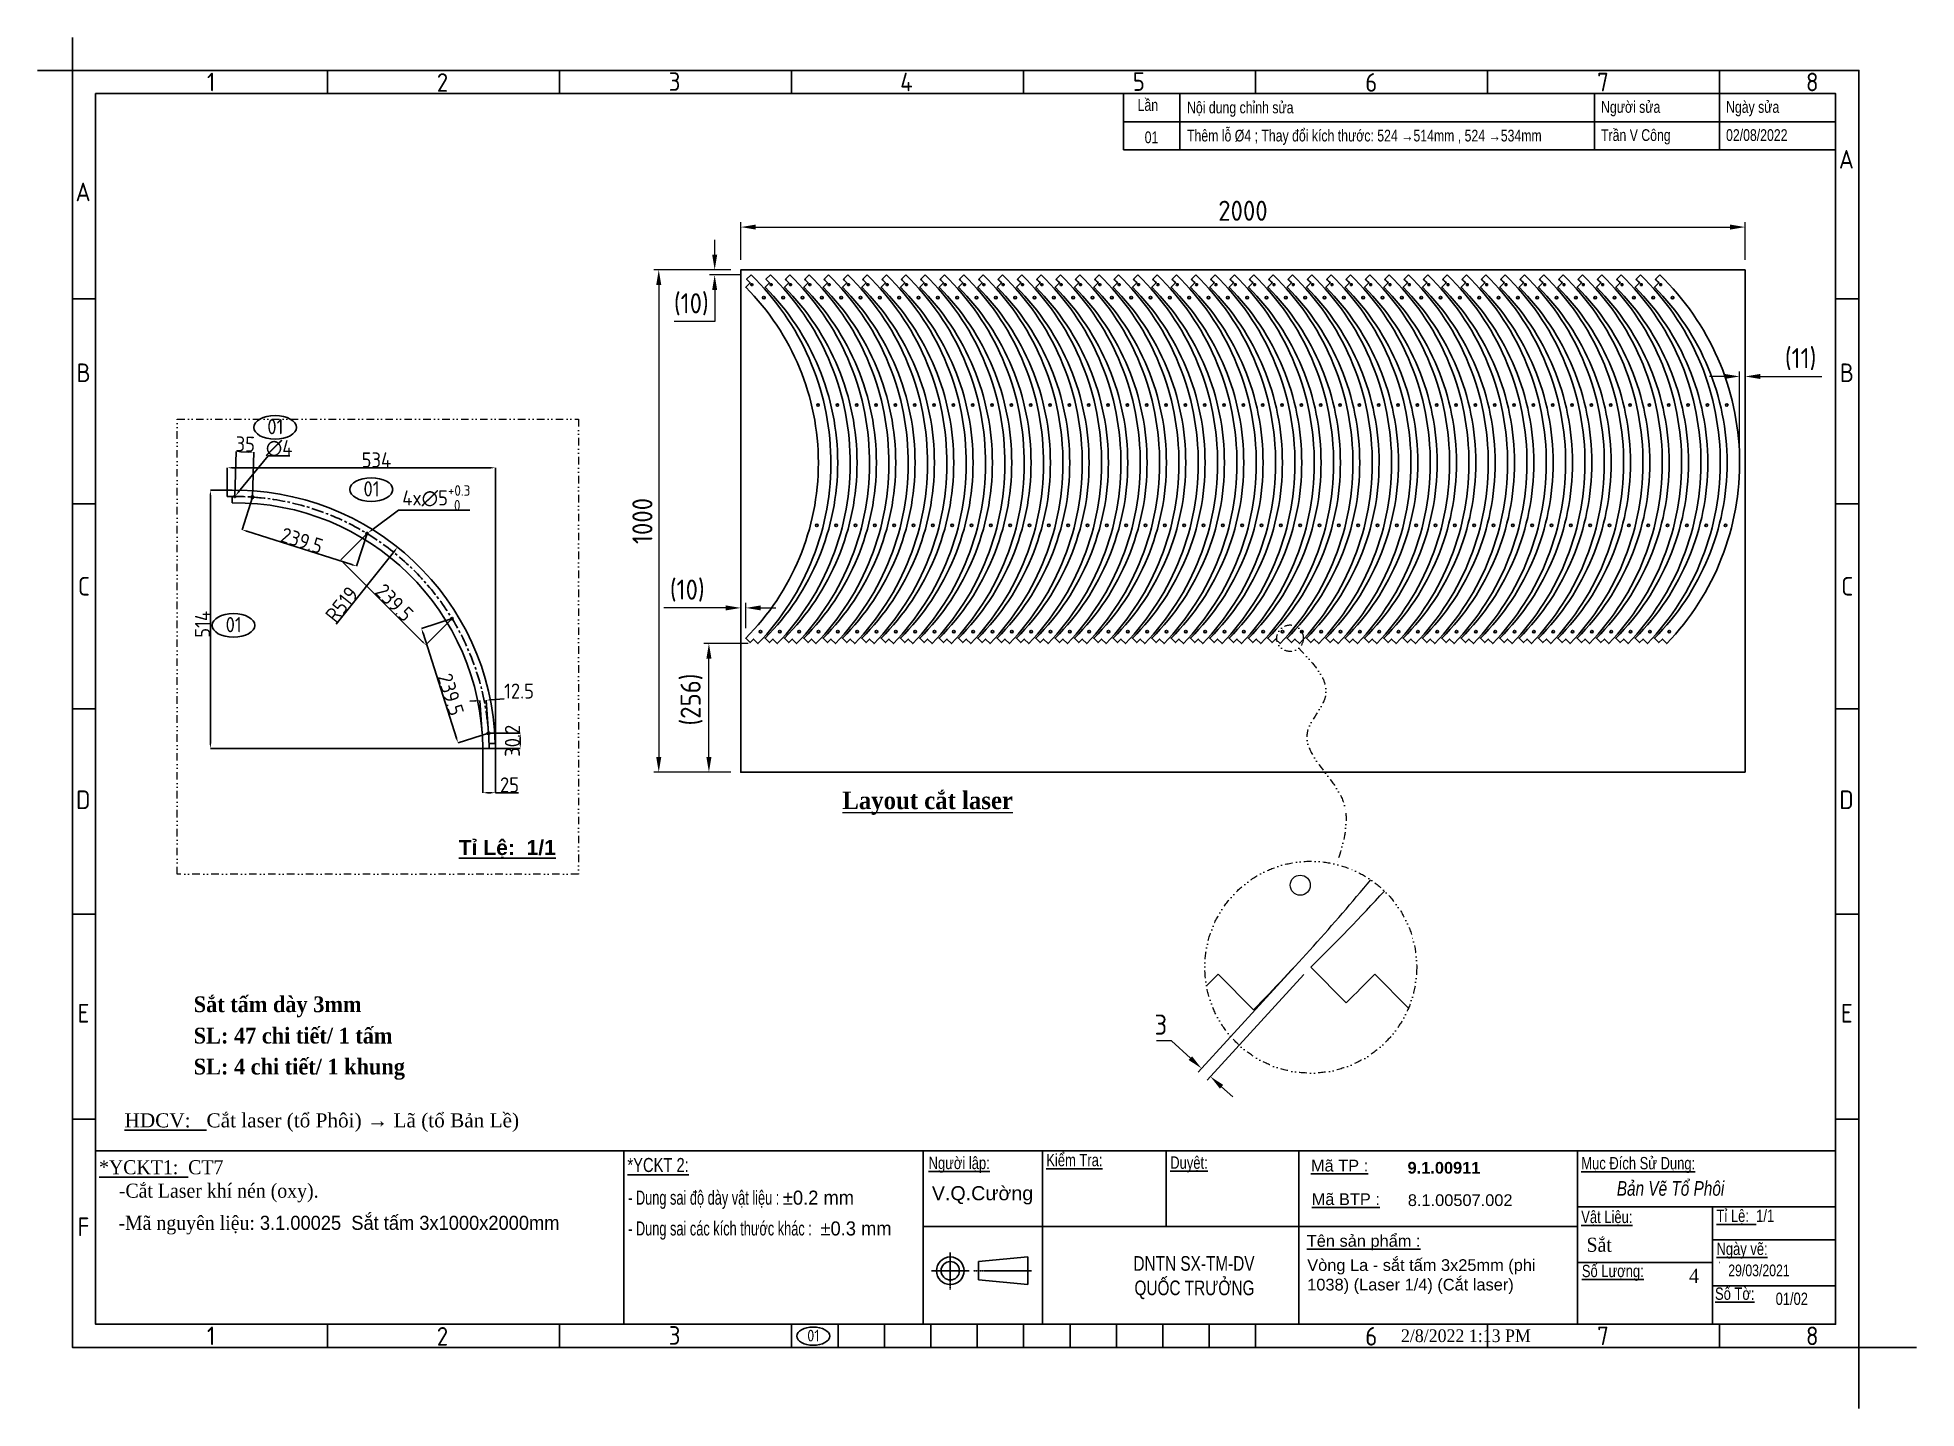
# Model space of a CAD drawing. Header units: millimetres. Extents: x -205945 to -46279, y 28253 to 108078.
# Drawn here: x -86506 to -82765, y 54276 to 57005 of the extents above; entities that cross this region are included whole.
import ezdxf

# ---------------------------------------------------------------- set-up
doc = ezdxf.new("R2010")
doc.units = ezdxf.units.MM
doc.header["$PDMODE"] = 2
for name, pattern in [('CENTER', [2, 1.25, -0.25, 0.25, -0.25]), ('CENTERX2', [4, 2.5, -0.5, 0.5, -0.5]), ('CONTPVMNIL', [0]), ('DIVIDE', [1.25, 0.5, -0.25, 0, -0.25, 0, -0.25])]:
    doc.linetypes.add(name, pattern=pattern)
doc.layers.get('0').update_dxf_attribs({"linetype": 'CONTPVMNIL'})
doc.layers.get('DEFPOINTS').update_dxf_attribs({"color": 6})
for name, color, linetype in [('CENTER', 1, 'CENTERX2'), ('FRAME050', 6, 'Continuous'), ('MAIN', 7, 'Continuous')]:
    doc.layers.add(name, color=color, linetype=linetype)
doc.layers.add('D KT', color=4, linetype='Continuous', lineweight=18)
doc.layers.add('d tam', color=2, linetype='CENTER', lineweight=9)
doc.styles.add('ISOCP', font='isocp')
doc.styles.add('Kich thuoc', font='isocp.shx', dxfattribs={"width": 0.78})
doc.styles.add('SLDTEXTSTYLE0', font='timesi.ttf', dxfattribs={"width": 0.933, "bigfont": 'bigfont'})
doc.styles.add('SLDTEXTSTYLE3', font='TXT', dxfattribs={"width": 0.65, "bigfont": 'bigfont'})
doc.styles.get("Standard").update_dxf_attribs({"font": 'isocp.shx'})
doc.styles.add('style1', font='arial.ttf', dxfattribs={"width": 0.75})
doc.dimstyles.new('dim 20', dxfattribs={"dimscale": 20, "dimtxt": 2.5, "dimasz": 1.5, "dimexe": 0.5, "dimexo": 1, "dimtad": 1, "dimtoh": 1, "dimtxsty": 'ISOCP', "dimcen": 0, "dimclrd": 3, "dimclre": 3, "dimclrt": 7, "dimadec": 0, "dimazin": 0, "dimtfac": 1, "dimtix": 1, "dimtofl": 0, "dimtmove": 0, "dimatfit": 3, "dimfxl": 0, "dimlwd": 5, "dimlwe": 5, "dimarcsym": 0})
doc.dimstyles.new('Dim20$0', dxfattribs={"dimtxt": 20, "dimasz": 10, "dimexe": 0, "dimexo": 0, "dimgap": 0.6, "dimtad": 1, "dimtoh": 1, "dimdsep": 46, "dimtxsty": 'ISOCP', "dimcen": 0, "dimclrd": 3, "dimclre": 3, "dimclrt": 7, "dimadec": 3, "dimazin": 2, "dimtp": 0.05, "dimtm": 0.05, "dimtfac": 0.7, "dimtofl": 0, "dimtmove": 0, "dimatfit": 3, "dimfxl": 0, "dimtolj": 1, "dimarcsym": 0})
doc.dimstyles.new('Dim20$3', dxfattribs={"dimtxt": 20, "dimasz": 10, "dimexe": 0, "dimexo": 0, "dimgap": 0.6, "dimtad": 1, "dimtoh": 1, "dimdsep": 46, "dimtxsty": 'ISOCP', "dimcen": 0, "dimclrd": 3, "dimclre": 3, "dimclrt": 7, "dimadec": 3, "dimazin": 2, "dimtp": 0.05, "dimtm": 0.05, "dimtfac": 0.7, "dimtofl": 0, "dimtmove": 0, "dimatfit": 3, "dimfxl": 0, "dimtolj": 1, "dimarcsym": 0})
doc.dimstyles.new('Dim20$4', dxfattribs={"dimtxt": 20, "dimasz": 10, "dimexe": 0, "dimexo": 0, "dimgap": 0.6, "dimtad": 1, "dimtoh": 1, "dimdsep": 46, "dimtxsty": 'ISOCP', "dimcen": 0, "dimclrd": 3, "dimclre": 3, "dimclrt": 7, "dimadec": 3, "dimazin": 2, "dimtp": 0.05, "dimtm": 0.05, "dimtfac": 0.7, "dimtofl": 0, "dimtmove": 0, "dimatfit": 3, "dimfxl": 0, "dimtolj": 1, "dimarcsym": 0})

msp = doc.modelspace()

# ---------------------------------------------------------------- texts
at = {"attachment_point": 1}
for s, insert, char_height, style in [('Lần', (-84315.946, 56882.258), 23.3333, 'style1'), ('Nội dung chỉnh sửa', (-84217.539, 56877.354), 23.33333, 'style1'), ('Người sửa ', (-83393.078, 56878.381), 23.3333, 'style1'), ('Ngày sửa ', (-83144.177, 56878.381), 23.3333, 'style1'), ('01', (-84301.875, 56817.924), 23.3333, 'style1'), ('02/08/2022', (-83144.177, 56822.381), 23.3333, 'style1'), ('{\\LNgười lập:}', (-84732.093, 54776.824), 24.64, 'style1'), ('{\\LKiểm Tra:}', (-84497.741, 54782.519), 24.64, 'style1'), ('{\\LDuyệt:}', (-84250.954, 54777.484), 24.64, 'style1'), ('{\\LMục Đích Sử Dụng:}', (-83432.419, 54776.351), 24.64, 'style1'), ('{\\LVật Liệu:}', (-83432.566, 54669.443), 24.64, 'style1'), ('{\\fTimes New Roman|b0|i0|c0|p18;Sắt}', (-83422.022, 54615.597), 28, 'SLDTEXTSTYLE0'), ('{\\LNgày vẽ:}', (-83163.195, 54605.855), 24.64, 'style1'), ('{\\LSố Lượng:}', (-83431.306, 54561.722), 24.64, 'style1'), ('29/03/2021', (-83139.775, 54562.198), 23.3333, 'style1'), ('{\\LSố Tờ:} ', (-83166.115, 54516.541), 24.64, 'style1')]:
    msp.add_mtext(s, dxfattribs=dict(at, insert=insert, char_height=char_height, style=style))
for s, insert, char_height, width, style in [('Thêm lỗ %%C4 ; Thay đổi kích thước: 524 →514mm , 524 →534mm', (-84217.539, 56821.354), 23.33333, 766.3313, 'style1'), ('Trần V Công', (-83393.078, 56822.381), 23.33333, 209.31544, 'style1'), ('{\\fTimes New Roman|b0|i0|c0|p18;\\W1;\\LHDCV:\\l   Cắt laser (tổ Phôi) → Lã (tổ Bản Lề)}', (-86333.294, 54863.282), 28, 968.26273, 'SLDTEXTSTYLE0'), ('{\\L*YCKT 2:}', (-85331.84, 54774.367), 28, 338.00853, 'style1'), ('{\\fTimes New Roman|b0|i0|c0|p18;\\L*YCKT1:\\l  CT7 \\W0.933;\\P    -Cắt Laser khí nén (oxy).}', (-86384.029, 54769.934), 28, 968.26273, 'SLDTEXTSTYLE0'), ('{\\fArial|b0|i0|c0|p34;\\W1;V.Q.Cường}', (-84725.639, 54718.196), 28, 1354.54923, 'SLDTEXTSTYLE0'), ('{\\fTimes New Roman|b0|i0|c0|p18;-\\W0.933;Mã nguyên liệu:\\W0.93; \\fArial|b0|i0|c0|p34;3.1.00025  Sắt tấm 3x1000x2000mm}', (-86345.325, 54659.263), 28, 988.07433, 'SLDTEXTSTYLE0'), ('{\\LTỉ Lệ:}  1/1', (-83163.17, 54671.648), 24.64, 269.06487, 'style1'), ('\\pi366.6447;DNTN SX-TM-DV\\P\\pi368.60667;QUỐC TRƯỞNG', (-84690.807, 54578.961), 29.16667, 761.30241, 'style1'), ('{\\fTimes New Roman|b0|i0|c0|p18;4}', (-83217.887, 54553.69), 28, 6.86574, 'SLDTEXTSTYLE0')]:
    msp.add_mtext(s, dxfattribs=dict(at, insert=insert, char_height=char_height, width=width, style=style))
at = {"color": 1, "char_height": 30.3333, "width": 31.86149, "attachment_point": 1}
for insert in [(-86049.057, 56245.4), (-85857.52, 56121.596), (-86132.049, 55851.258)]:
    msp.add_mtext('01', dxfattribs=dict(at, insert=insert))
at = {"attachment_point": 1}
for s, insert, char_height, width in [('{\\fArial|b1|i0|c0|p34;\\LTỉ Lệ:  1/1}', (-85667.695, 55407.409), 30, 269.06487), ('\\A1;{\\fArial|b0|i0|c0|p34;Vòng La - sắt tấm 3x25mm (phi 1038) (Laser 1/4)\\A0; (Cắt laser)}', (-83978.136, 54572.828), 23.33333, 497.29532), ('01', (-84973.919, 54432.431), 23.3333, 24.50884)]:
    msp.add_mtext(s, dxfattribs=dict(at, insert=insert, char_height=char_height, width=width))
at = {"color": 0, "attachment_point": 1}
for s, insert, char_height, width, style in [('{\\fArial|b0|i0|c0|p34;\\W1;\\L\\C256;Mã TP :}', (-83970.799, 54770.773), 23.33333, 162.09854, 'SLDTEXTSTYLE3'), ('{\\fArial|b1|i0|c0|p34;\\W1;\\C256;9.1.00911}', (-83778.387, 54766.442), 23.33333, 162.09854, 'SLDTEXTSTYLE3'), ('{\\fArial|b0|i0|c0|p34; - Dung sai độ dày vật liệu : \\W0.933;%%P0.2 mm}', (-85337.451, 54709.349), 28, 940.18245, 'SLDTEXTSTYLE3'), ('{\\fArial|b0|i0|c0|p34;\\W1;\\L\\C256;Mã BTP :}', (-83969.302, 54703.976), 23.33333, 162.09854, 'SLDTEXTSTYLE3'), ('{\\W1;\\C256;8.1.00507.002}', (-83777.817, 54702.042), 23.33333, 154.58954, 'style1'), ('{\\fArial|b0|i0|c0|p34; - Dung sai các kích thước khác : \\W0.933; %%P0.3 mm}', (-85337.451, 54648.058), 28, 940.18245, 'SLDTEXTSTYLE3'), ('{\\fArial|b0|i0|c0|p34;\\W1;\\L\\C256;Tên sản phẩm :}', (-83979.054, 54620.951), 23.33333, 237.48826, 'SLDTEXTSTYLE3')]:
    msp.add_mtext(s, dxfattribs=dict(at, insert=insert, char_height=char_height, width=width, style=style))
at = {"layer": 'D KT', "ltscale": 3, "width": 2317.34455, "attachment_point": 1, "style": 'SLDTEXTSTYLE0'}
for s, insert, char_height in [('{\\fTimes New Roman|b1|i0|c0|p18;\\LLayout cắt laser}', (-84903.875, 55503.856), 35), ('{\\fTimes New Roman|b1|i0|c0|p18;Sắt tấm dày 3mm}', (-86195.467, 55096.151), 31.5), ('{\\fTimes New Roman|b1|i0|c0|p18;SL: 47 chi tiết/ 1 tấm}', (-86195.467, 55033.706), 31.5), ('{\\fTimes New Roman|b1|i0|c0|p18;SL: 4 chi tiết/ 1 khung}', (-86195.467, 54972.06), 31.5)]:
    msp.add_mtext(s, dxfattribs=dict(at, insert=insert, char_height=char_height))
at = {"layer": 'D KT', "attachment_point": 1}
for s, insert, char_height, width, style in [('{\\fArial|b0|i1|c0|p34;Bản Vẽ Tổ Phôi}', (-83361.717, 54728.321), 29.16667, 554.32365, 'style1'), ('{\\fTimes New Roman|b0|i0|c0|p18;2/8/2022 1:13 PM}', (-83791.494, 54433.098), 25.2, 1012.64408, 'SLDTEXTSTYLE0')]:
    msp.add_mtext(s, dxfattribs=dict(at, insert=insert, char_height=char_height, width=width, style=style))

# ---------------------------------------------------------------- blocks, each defined once
blk = doc.blocks.new('khung moi')
at = {"layer": 'FRAME050'}
for p, q in [((-261.36, 221.36), (-261.36, 225.32)), ((-221.76, 221.36), (-221.76, 225.32)), ((-182.16, 221.36), (-182.16, 225.32)), ((-142.56, 221.36), (-142.56, 225.32)), ((-102.96, 221.36), (-102.96, 225.32)), ((-63.36, 221.36), (-63.36, 225.32)), ((-23.76, 221.36), (-23.76, 225.32)), ((-300.96, 186.36), (-304.92, 186.36)), ((0, 186.36), (-3.96, 186.36)), ((-300.96, 151.36), (-304.92, 151.36)), ((0, 151.36), (-3.96, 151.36)), ((-304.92, 116.36), (-300.96, 116.36)), ((-3.96, 116.36), (0, 116.36)), ((-300.96, 81.36), (-304.92, 81.36)), ((0, 81.36), (-3.96, 81.36)), ((-300.96, 46.36), (-304.92, 46.36)), ((0, 46.36), (-3.96, 46.36)), ((-261.36, 7.4), (-261.36, 11.36)), ((-221.76, 7.4), (-221.76, 11.36)), ((-182.16, 7.4), (-182.16, 11.36)), ((-174.24, 7.4), (-174.24, 11.36)), ((-166.32, 7.4), (-166.32, 11.36)), ((-158.4, 7.4), (-158.4, 11.36)), ((-150.48, 7.4), (-150.48, 11.36)), ((-142.56, 11.36), (-142.56, 7.4)), ((-134.64, 7.4), (-134.64, 11.36)), ((-126.72, 7.4), (-126.72, 11.36)), ((-118.8, 7.4), (-118.8, 11.36)), ((-110.88, 7.4), (-110.88, 11.36)), ((-102.96, 7.4), (-102.96, 11.36)), ((-63.36, 7.4), (-63.36, 11.36)), ((-23.76, 7.4), (-23.76, 11.36)), ((-182.16, 7.4), (-102.96, 7.4))]:
    blk.add_line(p, q, dxfattribs=at)
at = {"layer": 'MAIN'}
for p, q in [((-304.92, 225.32), (-304.92, 230.92)), ((-304.92, 225.32), (-310.86, 225.32)), ((0, 7.4), (9.82, 7.4)), ((0, 7.4), (0, -3))]:
    blk.add_line(p, q, dxfattribs=at)
at = {"layer": 'MAIN', "color": 7, "linetype": 'Continuous'}
blk.add_lwpolyline([(-300.96, 221.36), (-3.96, 221.36), (-3.96, 11.36), (-300.96, 11.36)], close=True, dxfattribs=at)
at = {"layer": 'FRAME050', "style": 'ISOCP'}
for s, p in [('1', (-281.95, 221.76)), ('2', (-242.72, 221.68)), ('3', (-203.13, 221.83)), ('4', (-163.63, 221.76)), ('5', (-123.93, 221.83)), ('6', (-84.25, 221.69)), ('7', (-44.67, 221.76)), ('8', (-9.03, 221.76)), ('A', (-3.41, 208.57)), ('A', (-304.37, 203)), ('B', (-304.21, 172.14)), ('B', (-3.25, 172.14)), ('C', (-303.97, 135.71)), ('C', (-3.01, 135.71)), ('D', (-304.3, 99.28)), ('D', (-3.34, 99.28)), ('E', (-304.05, 62.84)), ('E', (-3.09, 62.84)), ('F', (-304.05, 26.41)), ('1', (-281.95, 7.8)), ('2', (-242.72, 7.72)), ('3', (-203.13, 7.87)), ('6', (-84.25, 7.73)), ('7', (-44.67, 7.8)), ('8', (-9.03, 7.8))]:
    blk.add_text(s, height=3.17, dxfattribs=at).set_placement(p)
blk = doc.blocks.new('yuiyu')
at = {"layer": 'D KT', "style": 'Kich thuoc', "width": 0.75}
blk.add_attdef('STT', (-17957.6, 19159.1), '', height=2.5, dxfattribs=at)
blk = doc.blocks.new('*D678')
at = {"layer": 'D KT', "color": 3, "lineweight": 5, "ltscale": 3, "transparency": 16777216}
for p, q in [((-85126.2, 56542.4), (-85279.5, 56542.4)), ((-85269.5, 56512.4), (-85269.5, 55572.4)), ((-85126.2, 55542.4), (-85279.5, 55542.4))]:
    blk.add_line(p, q, dxfattribs=at)
at = {"layer": 'D KT', "color": 3, "ltscale": 3, "transparency": 16777216}
for points in [[(-85274.5, 56512.4), (-85264.5, 56512.4), (-85269.5, 56542.4)], [(-85274.5, 55572.4), (-85264.5, 55572.4), (-85269.5, 55542.4)]]:
    blk.add_solid(points, dxfattribs=at)
at = {"layer": 'DEFPOINTS', "color": 0, "ltscale": 3, "transparency": 16777216}
for p in [(-85106.2, 56542.4), (-85269.5, 55542.4), (-85106.2, 55542.4)]:
    blk.add_point(p, dxfattribs=at)
at = {"layer": 'D KT', "color": 7, "ltscale": 3, "transparency": 16777216, "insert": (-85302, 56042.4), "char_height": 40, "attachment_point": 5, "rotation": 90, "style": 'ISOCP'}
blk.add_mtext('1000', dxfattribs=at)
blk = doc.blocks.new('*D673')
at = {"layer": 'D KT', "color": 3, "lineweight": 5, "ltscale": 3, "transparency": 16777216}
for p, q in [((-85106.2, 56562.4), (-85106.2, 56637.6)), ((-85076.2, 56627.6), (-83136.2, 56627.6)), ((-83106.2, 56562.4), (-83106.2, 56637.6))]:
    blk.add_line(p, q, dxfattribs=at)
at = {"layer": 'D KT', "color": 3, "ltscale": 3, "transparency": 16777216}
for points in [[(-85076.2, 56632.6), (-85076.2, 56622.6), (-85106.2, 56627.6)], [(-83136.2, 56632.6), (-83136.2, 56622.6), (-83106.2, 56627.6)]]:
    blk.add_solid(points, dxfattribs=at)
at = {"layer": 'DEFPOINTS', "color": 0, "ltscale": 3, "transparency": 16777216}
for p in [(-83106.2, 56627.6), (-85106.2, 56542.4), (-83106.2, 56542.4)]:
    blk.add_point(p, dxfattribs=at)
at = {"layer": 'D KT', "color": 7, "ltscale": 3, "transparency": 16777216, "insert": (-84106.2, 56660.1), "char_height": 40, "attachment_point": 5, "style": 'ISOCP'}
blk.add_mtext('2000', dxfattribs=at)
blk = doc.blocks.new('*D674')
at = {"color": 3, "lineweight": 5, "transparency": 16777216}
for p, q in [((-85136.2, 55869.4), (-85259.2, 55869.4)), ((-85106.2, 55819.9), (-85106.2, 55879.4)), ((-85096.2, 55829.2), (-85096.2, 55879.4)), ((-85066.2, 55869.4), (-85036.2, 55869.4))]:
    blk.add_line(p, q, dxfattribs=at)
at = {"color": 3, "transparency": 16777216}
for points in [[(-85136.2, 55874.4), (-85136.2, 55864.4), (-85106.2, 55869.4)], [(-85066.2, 55874.4), (-85066.2, 55864.4), (-85096.2, 55869.4)]]:
    blk.add_solid(points, dxfattribs=at)
at = {"layer": 'DEFPOINTS', "color": 0, "transparency": 16777216}
for p in [(-85096.2, 55869.4), (-85106.2, 55799.9), (-85096.2, 55809.2, 0)]:
    blk.add_point(p, dxfattribs=at)
at = {"color": 7, "transparency": 16777216, "insert": (-85212.7, 55903.9), "char_height": 40, "attachment_point": 5, "style": 'ISOCP'}
blk.add_mtext('(10)', dxfattribs=at)
blk = doc.blocks.new('*D675')
at = {"color": 3, "lineweight": 5, "transparency": 16777216}
for p, q in [((-85158.1, 56572.4), (-85158.1, 56602.4)), ((-85126.2, 56542.4), (-85168.1, 56542.4)), ((-85105.6, 56532.2), (-85168.1, 56532.2)), ((-85158.1, 56502.2), (-85158.1, 56439.4)), ((-85158.1, 56439.4), (-85238.6, 56439.4))]:
    blk.add_line(p, q, dxfattribs=at)
at = {"color": 3, "transparency": 16777216}
for points in [[(-85163.1, 56572.4), (-85153.1, 56572.4), (-85158.1, 56542.4)], [(-85163.1, 56502.2), (-85153.1, 56502.2), (-85158.1, 56532.2)]]:
    blk.add_solid(points, dxfattribs=at)
at = {"layer": 'DEFPOINTS', "color": 0, "transparency": 16777216}
for p in [(-85158.1, 56532.2), (-85106.2, 56542.4), (-85085.6, 56532.2, 0)]:
    blk.add_point(p, dxfattribs=at)
at = {"color": 7, "transparency": 16777216, "insert": (-85204.6, 56473.9), "char_height": 40, "attachment_point": 5, "style": 'ISOCP'}
blk.add_mtext('(10)', dxfattribs=at)
blk = doc.blocks.new('*D676')
at = {"color": 3, "lineweight": 5, "ltscale": 3, "transparency": 16777216}
for p, q in [((-83147.1, 56330.2), (-83177.1, 56330.2)), ((-83117.1, 56182), (-83117.1, 56340.2)), ((-83106.2, 56264.9), (-83106.2, 56340.2)), ((-83076.2, 56330.2), (-82953.3, 56330.2))]:
    blk.add_line(p, q, dxfattribs=at)
at = {"color": 3, "ltscale": 3, "transparency": 16777216}
for points in [[(-83147.1, 56335.2), (-83147.1, 56325.2), (-83117.1, 56330.2)], [(-83076.2, 56335.2), (-83076.2, 56325.2), (-83106.2, 56330.2)]]:
    blk.add_solid(points, dxfattribs=at)
at = {"layer": 'DEFPOINTS', "color": 0, "ltscale": 3, "transparency": 16777216}
for p in [(-83106.2, 56330.2), (-83106.2, 56244.9), (-83117.1, 56162, 0)]:
    blk.add_point(p, dxfattribs=at)
at = {"color": 7, "ltscale": 3, "transparency": 16777216, "insert": (-82995.7, 56364.7), "char_height": 40, "attachment_point": 5, "style": 'ISOCP'}
blk.add_mtext('(11)', dxfattribs=at)
blk = doc.blocks.new('*D677')
at = {"color": 3, "lineweight": 5, "ltscale": 3, "transparency": 16777216}
for p, q in [((-85091.6, 55798.5), (-85179.6, 55798.5)), ((-85169.6, 55572.4), (-85169.6, 55768.5)), ((-85126.2, 55542.4), (-85179.6, 55542.4))]:
    blk.add_line(p, q, dxfattribs=at)
at = {"color": 3, "ltscale": 3, "transparency": 16777216}
for points in [[(-85174.6, 55768.5), (-85164.6, 55768.5), (-85169.6, 55798.5)], [(-85174.6, 55572.4), (-85164.6, 55572.4), (-85169.6, 55542.4)]]:
    blk.add_solid(points, dxfattribs=at)
at = {"layer": 'DEFPOINTS', "color": 0, "ltscale": 3, "transparency": 16777216}
for p in [(-85169.6, 55798.5), (-85071.6, 55798.5, 0), (-85106.2, 55542.4)]:
    blk.add_point(p, dxfattribs=at)
at = {"color": 7, "ltscale": 3, "transparency": 16777216, "insert": (-85204.1, 55687), "char_height": 40, "attachment_point": 5, "rotation": 90, "style": 'ISOCP'}
blk.add_mtext('(256)', dxfattribs=at)
blk = doc.blocks.new('la040822')
at = {"ltscale": 30}
for points in [[(875.2, 896.4), (866.5, 887.7, -0.004936), (873.6, 880.7), (864.8, 871.8, -0.414214), (871.8, 173.2), (880.5, 164.5), (887.6, 171.6), (896.4, 162.8, 0.414214)], [(875.7, 878.5, -1), (878.5, 875.7, -1)], [(899.3, 853.3, -1), (902.8, 849.8, -1)], [(1009.4, 640.6, -1), (1012.9, 637.1, -1)], [(1012.9, 397.6, -1), (1009.4, 401.1, -1)], [(902.9, 184.8, -1), (899.4, 188.3, -1)]]:
    blk.add_lwpolyline(points, format="xyb", close=True, dxfattribs=at)
at = {"lineweight": 18, "ltscale": 30}
blk.add_circle((901, 851.5), 2.5, dxfattribs=at)
blk = doc.blocks.new('*D679')
at = {"color": 3, "lineweight": -2, "ltscale": 30, "transparency": 16777216}
for p, q in [((-86128.7, 56103.5), (-86128.7, 56148.4)), ((-86118.7, 56148.4), (-85604.7, 56148.4)), ((-85594.7, 55589.7), (-85594.7, 56148.4))]:
    blk.add_line(p, q, dxfattribs=at)
at = {"color": 3, "ltscale": 30, "transparency": 16777216}
for points in [[(-86118.7, 56150.1), (-86118.7, 56146.8), (-86128.7, 56148.4)], [(-85604.7, 56150.1), (-85604.7, 56146.8), (-85594.7, 56148.4)]]:
    blk.add_solid(points, dxfattribs=at)
at = {"layer": 'DEFPOINTS', "color": 0, "ltscale": 30, "transparency": 16777216}
for p in [(-85594.7, 56148.4), (-86128.7, 56103.5), (-85594.7, 55589.7)]:
    blk.add_point(p, dxfattribs=at)
at = {"color": 7, "ltscale": 30, "transparency": 16777216, "insert": (-85831.7, 56164), "char_height": 30, "attachment_point": 5, "style": 'ISOCP'}
blk.add_mtext('\\A1;534', dxfattribs=at)
blk = doc.blocks.new('*D680')
at = {"color": 3, "lineweight": -2, "ltscale": 30, "transparency": 16777216}
for p, q in [((-86118.7, 56103.7), (-86162.3, 56103.7)), ((-86162.3, 56093.7), (-86162.3, 55599.7)), ((-85619.7, 55589.7), (-86162.3, 55589.7))]:
    blk.add_line(p, q, dxfattribs=at)
at = {"color": 3, "ltscale": 30, "transparency": 16777216}
for points in [[(-86163.9, 56093.7), (-86160.6, 56093.7), (-86162.3, 56103.7)], [(-86163.9, 55599.7), (-86160.6, 55599.7), (-86162.3, 55589.7)]]:
    blk.add_solid(points, dxfattribs=at)
at = {"layer": 'DEFPOINTS', "color": 0, "ltscale": 30, "transparency": 16777216}
for p in [(-86118.7, 56103.7), (-86162.3, 55589.7), (-85619.7, 55589.7)]:
    blk.add_point(p, dxfattribs=at)
at = {"color": 7, "ltscale": 30, "transparency": 16777216, "insert": (-86177.9, 55836.7), "char_height": 30, "attachment_point": 5, "rotation": 90, "style": 'ISOCP'}
blk.add_mtext('\\A1;514', dxfattribs=at)
blk = doc.blocks.new('*D681')
at = {"color": 3, "lineweight": -2, "ltscale": 30, "transparency": 16777216}
for p, q in [((-86078.7, 56090), (-86099.3, 56025.1)), ((-86089.8, 56022.1), (-85880.6, 55955.6)), ((-85850.4, 56017.4), (-85871.1, 55952.5))]:
    blk.add_line(p, q, dxfattribs=at)
at = {"color": 3, "ltscale": 30, "transparency": 16777216}
for points in [[(-86089.3, 56023.7), (-86090.3, 56020.5), (-86099.3, 56025.1)], [(-85880.1, 55957.2), (-85881.1, 55954), (-85871.1, 55952.5)]]:
    blk.add_solid(points, dxfattribs=at)
at = {"layer": 'DEFPOINTS', "color": 0, "ltscale": 30, "transparency": 16777216}
for p in [(-86078.7, 56090), (-85850.4, 56017.4), (-85871.1, 55952.5)]:
    blk.add_point(p, dxfattribs=at)
at = {"color": 7, "ltscale": 30, "transparency": 16777216, "insert": (-85980, 56003.5), "char_height": 30, "attachment_point": 5, "rotation": 342.3613, "style": 'ISOCP'}
blk.add_mtext('\\A1;239.5', dxfattribs=at)
blk = doc.blocks.new('*D682')
at = {"color": 3, "lineweight": -2, "ltscale": 30, "transparency": 16777216}
for p, q in [((-85850.4, 56017.4), (-85902.8, 55965)), ((-85895.7, 55957.9), (-85740.5, 55802.7)), ((-85681.1, 55848.1), (-85733.4, 55795.7))]:
    blk.add_line(p, q, dxfattribs=at)
at = {"color": 3, "ltscale": 30, "transparency": 16777216}
for points in [[(-85894.6, 55959.1), (-85896.9, 55956.8), (-85902.8, 55965)], [(-85739.3, 55803.9), (-85741.7, 55801.6), (-85733.4, 55795.7)]]:
    blk.add_solid(points, dxfattribs=at)
at = {"layer": 'DEFPOINTS', "color": 0, "ltscale": 30, "transparency": 16777216}
for p in [(-85850.4, 56017.4), (-85681.1, 55848.1), (-85733.4, 55795.7)]:
    blk.add_point(p, dxfattribs=at)
at = {"color": 7, "ltscale": 30, "transparency": 16777216, "insert": (-85795.8, 55880.1), "char_height": 30, "attachment_point": 5, "rotation": 315.0086, "style": 'ISOCP'}
blk.add_mtext('\\A1;239.5', dxfattribs=at)
blk = doc.blocks.new('*D683')
at = {"color": 3, "lineweight": -2, "ltscale": 30, "transparency": 16777216}
for p, q in [((-85681.1, 55848.1), (-85741.9, 55828.7)), ((-85738.9, 55819.2), (-85672.3, 55610)), ((-85608.4, 55619.8), (-85669.2, 55600.5))]:
    blk.add_line(p, q, dxfattribs=at)
at = {"color": 3, "ltscale": 30, "transparency": 16777216}
for points in [[(-85737.3, 55819.7), (-85740.4, 55818.7), (-85741.9, 55828.7)], [(-85670.7, 55610.5), (-85673.9, 55609.5), (-85669.2, 55600.5)]]:
    blk.add_solid(points, dxfattribs=at)
at = {"layer": 'DEFPOINTS', "color": 0, "ltscale": 30, "transparency": 16777216}
for p in [(-85681.1, 55848.1), (-85669.2, 55600.5), (-85608.4, 55619.8)]:
    blk.add_point(p, dxfattribs=at)
at = {"color": 7, "ltscale": 30, "transparency": 16777216, "insert": (-85683.6, 55697), "char_height": 30, "attachment_point": 5, "rotation": 287.656, "style": 'ISOCP'}
blk.add_mtext('\\A1;239.5', dxfattribs=at)
blk = doc.blocks.new('*D684')
at = {"color": 3, "lineweight": -2, "ltscale": 30, "transparency": 16777216}
blk.add_line((-85911.9, 55837.2), (-85795.9, 55982.3), dxfattribs=at)
at = {"color": 3, "ltscale": 30, "transparency": 16777216}
blk.add_solid([(-85797.2, 55983.3), (-85794.6, 55981.2), (-85789.6, 55990.1)], dxfattribs=at)
at = {"layer": 'DEFPOINTS', "color": 0, "ltscale": 30, "transparency": 16777216}
for p in [(-85789.6, 55990.1), (-86113.7, 55584.7)]:
    blk.add_point(p, dxfattribs=at)
at = {"color": 7, "ltscale": 30, "transparency": 16777216, "insert": (-85900.5, 55876.4), "char_height": 30, "attachment_point": 5, "rotation": 51.3636, "style": 'ISOCP'}
blk.add_mtext('\\A1;R519', dxfattribs=at)
blk = doc.blocks.new('*D685')
at = {"color": 3, "lineweight": -2, "ltscale": 30, "transparency": 16777216}
for p, q in [((-85635.4, 55684.2), (-85645.4, 55683.5)), ((-85620.9, 55619), (-85625.5, 55684.9)), ((-85608.4, 55619.8), (-85613, 55685.8)), ((-85603, 55686.5), (-85577.3, 55688.3))]:
    blk.add_line(p, q, dxfattribs=at)
at = {"color": 3, "ltscale": 30, "transparency": 16777216}
for points in [[(-85635.6, 55685.9), (-85635.3, 55682.6), (-85625.5, 55684.9)], [(-85603.1, 55688.1), (-85602.9, 55684.8), (-85613, 55685.8)]]:
    blk.add_solid(points, dxfattribs=at)
at = {"layer": 'DEFPOINTS', "color": 0, "ltscale": 30, "transparency": 16777216}
for p in [(-85625.5, 55684.9), (-85620.9, 55619), (-85608.4, 55619.8)]:
    blk.add_point(p, dxfattribs=at)
at = {"color": 7, "ltscale": 30, "transparency": 16777216, "insert": (-85547.6, 55703.9), "char_height": 30, "attachment_point": 5, "style": 'ISOCP'}
blk.add_mtext('\\A1;12.5', dxfattribs=at)
blk = doc.blocks.new('*D686')
at = {"color": 3, "lineweight": -2, "ltscale": 30, "transparency": 16777216}
for p, q in [((-85787.5, 56064), (-85840.4, 56024.8)), ((-85645.7, 56064), (-85787.5, 56064))]:
    blk.add_line(p, q, dxfattribs=at)
at = {"color": 3, "ltscale": 30, "transparency": 16777216}
blk.add_solid([(-85841.4, 56026.2), (-85839.4, 56023.5), (-85848.4, 56018.9)], dxfattribs=at)
at = {"layer": 'DEFPOINTS', "color": 0, "ltscale": 30, "transparency": 16777216}
for p in [(-85852.4, 56015.9), (-85848.4, 56018.9)]:
    blk.add_point(p, dxfattribs=at)
at = {"color": 7, "ltscale": 30, "transparency": 16777216, "insert": (-85712.4, 56088.4), "char_height": 30, "attachment_point": 5, "style": 'ISOCP'}
blk.add_mtext('\\A1;4x∅5{\\H21;\\S+0.3^  0;}', dxfattribs=at)
blk = doc.blocks.new('*D687')
at = {"color": 3, "lineweight": -2, "ltscale": 30, "transparency": 16777216}
for p, q in [((-85608.4, 55619.8), (-85545.3, 55619.8)), ((-85545.3, 55599.7), (-85545.3, 55609.8)), ((-85607.4, 55589.7), (-85545.3, 55589.7))]:
    blk.add_line(p, q, dxfattribs=at)
at = {"color": 3, "ltscale": 30, "transparency": 16777216}
for points in [[(-85546.9, 55609.8), (-85543.6, 55609.8), (-85545.3, 55619.8)], [(-85546.9, 55599.7), (-85543.6, 55599.7), (-85545.3, 55589.7)]]:
    blk.add_solid(points, dxfattribs=at)
at = {"layer": 'DEFPOINTS', "color": 0, "ltscale": 30, "transparency": 16777216}
for p in [(-85608.4, 55619.8), (-85545.3, 55619.8), (-85607.4, 55589.7)]:
    blk.add_point(p, dxfattribs=at)
at = {"color": 7, "ltscale": 30, "transparency": 16777216, "insert": (-85560.9, 55604.8), "char_height": 30, "attachment_point": 5, "rotation": 90, "style": 'ISOCP'}
blk.add_mtext('\\A1;30.2', dxfattribs=at)
blk = doc.blocks.new('*D688')
at = {"color": 3, "lineweight": 5, "ltscale": 30, "transparency": 16777216}
for p, q in [((-84002.5, 55155.9), (-84195.5, 54945.4)), ((-83984.6, 55139.5), (-84177.6, 54929)), ((-84248.3, 55007.3), (-84278.4, 55007.3)), ((-84210.9, 54973.1), (-84248.3, 55007.3)), ((-84148.7, 54916.1), (-84126.6, 54895.8))]:
    blk.add_line(p, q, dxfattribs=at)
at = {"color": 3, "ltscale": 30, "transparency": 16777216}
for points in [[(-84207.5, 54976.8), (-84214.3, 54969.4), (-84188.8, 54952.8)], [(-84145.4, 54919.8), (-84152.1, 54912.4), (-84170.9, 54936.4)]]:
    blk.add_solid(points, dxfattribs=at)
at = {"layer": 'DEFPOINTS', "color": 0, "ltscale": 30, "transparency": 16777216}
for p in [(-83989, 55170.7), (-83971.1, 55154.2), (-84188.8, 54952.8)]:
    blk.add_point(p, dxfattribs=at)
at = {"color": 7, "ltscale": 30, "transparency": 16777216, "insert": (-84269.6, 55039.8), "char_height": 40, "attachment_point": 5, "style": 'ISOCP'}
blk.add_mtext('3', dxfattribs=at)
blk = doc.blocks.new('*D778')
at = {"color": 3, "lineweight": -2, "ltscale": 30, "transparency": 16777216}
for p, q in [((-85619.7, 55589.7), (-85619.7, 55501.5)), ((-85594.7, 55589.7), (-85594.7, 55501.5)), ((-85609.7, 55501.5), (-85604.7, 55501.5)), ((-85594.7, 55501.5), (-85548.5, 55501.5))]:
    blk.add_line(p, q, dxfattribs=at)
at = {"color": 3, "ltscale": 30, "transparency": 16777216}
for points in [[(-85609.7, 55503.2), (-85609.7, 55499.8), (-85619.7, 55501.5)], [(-85604.7, 55503.2), (-85604.7, 55499.8), (-85594.7, 55501.5)]]:
    blk.add_solid(points, dxfattribs=at)
at = {"layer": 'DEFPOINTS', "color": 0, "ltscale": 30, "transparency": 16777216}
for p in [(-85619.7, 55589.7), (-85594.7, 55589.7), (-85594.7, 55501.5)]:
    blk.add_point(p, dxfattribs=at)
at = {"color": 7, "ltscale": 30, "transparency": 16777216, "insert": (-85566.6, 55517.1), "char_height": 30, "attachment_point": 5, "style": 'ISOCP'}
blk.add_mtext('\\A1;25', dxfattribs=at)
blk = doc.blocks.new('*D779')
at = {"color": 3, "lineweight": -2, "ltscale": 30, "transparency": 16777216}
for p, q in [((-86047, 56171.9), (-86106, 56100.4)), ((-86004.4, 56171.9), (-86047, 56171.9))]:
    blk.add_line(p, q, dxfattribs=at)
at = {"color": 3, "ltscale": 30, "transparency": 16777216}
blk.add_solid([(-86107.3, 56101.5), (-86104.8, 56099.3), (-86112.4, 56092.7)], dxfattribs=at)
at = {"layer": 'DEFPOINTS', "color": 0, "ltscale": 30, "transparency": 16777216}
for p in [(-86115, 56089.6), (-86112.4, 56092.7)]:
    blk.add_point(p, dxfattribs=at)
at = {"color": 7, "ltscale": 30, "transparency": 16777216, "insert": (-86025.4, 56187.5), "char_height": 30, "attachment_point": 5, "style": 'ISOCP'}
blk.add_mtext('\\A1;∅4', dxfattribs=at)
blk = doc.blocks.new('*D780')
at = {"color": 3, "lineweight": -2, "ltscale": 30, "transparency": 16777216}
for p, q in [((-86113.7, 56091.2), (-86110.7, 56180.6)), ((-86100.7, 56180.3), (-86085.7, 56179.8)), ((-86078.7, 56090), (-86075.7, 56179.4))]:
    blk.add_line(p, q, dxfattribs=at)
at = {"color": 3, "ltscale": 30, "transparency": 16777216}
for points in [[(-86100.6, 56181.9), (-86100.7, 56178.6), (-86110.7, 56180.6)], [(-86085.6, 56181.4), (-86085.7, 56178.1), (-86075.7, 56179.4)]]:
    blk.add_solid(points, dxfattribs=at)
at = {"layer": 'DEFPOINTS', "color": 0, "ltscale": 30, "transparency": 16777216}
for p in [(-86075.7, 56179.4), (-86113.7, 56091.2), (-86078.7, 56090)]:
    blk.add_point(p, dxfattribs=at)
at = {"color": 7, "ltscale": 30, "transparency": 16777216, "insert": (-86092.7, 56195.6), "char_height": 30, "attachment_point": 5, "rotation": 358.0769, "style": 'ISOCP'}
blk.add_mtext('\\A1;35', dxfattribs=at)

# ---------------------------------------------------------------- dimensions: what is measured, and where the dimension line sits
dim = msp.add_linear_dim(base=(-85158.119, 56532.245), p1=(-85106.231, 56542.417), p2=(-85085.582, 56532.245, 0), angle=90, text='(<>)', dimstyle='dim 20', override={"dimtxt": 2, "dimdec": 0})
dim.commit()
dim.dimension.update_dxf_attribs({"geometry": '*D675', "text_midpoint": (-85204.603, 56439.429), "dimtype": 160})
at = {"ltscale": 3}
dim = msp.add_linear_dim(base=(-83106.231, 56330.16), p1=(-83117.125, 56161.992, 0), p2=(-83106.231, 56244.932), text='(<>)', dimstyle='dim 20', override={"dimtxt": 2, "dimdec": 0}, dxfattribs=at)
dim.commit()
dim.dimension.update_dxf_attribs({"geometry": '*D676', "text_midpoint": (-82995.747, 56330.16), "dimtype": 160})
at = {"ltscale": 30}
for base, p1, p2, angle, dimstyle, override, picture, middle, dimtype in [((-86075.684, 56179.442), (-86113.688, 56091.15), (-86078.688, 56089.975), 358.076882, 'Dim20$0', {"dimtxt": 30, "dimdec": 1}, '*D780', (-86093.184, 56180.03), 161), ((-86162.27, 55589.686), (-86118.688, 56103.662), (-85619.713, 55589.686), 90, 'Dim20$0', {"dimtxt": 30, "dimdec": 1}, '*D680', (-86162.27, 55836.677), 160), ((-85871.061, 55952.54), (-86078.688, 56089.975), (-85850.438, 56017.4), 342.361281, 'Dim20$0', {"dimtxt": 30, "dimdec": 1}, '*D681', (-85984.692, 55988.67), 161), ((-85733.426, 55795.677), (-85850.438, 56017.4), (-85681.053, 55848.066), 315.008626, 'Dim20$0', {"dimtxt": 30, "dimdec": 1}, '*D682', (-85806.858, 55869.087), 161), ((-85669.243, 55600.475), (-85681.053, 55848.066), (-85608.409, 55619.838), 287.655972, 'Dim20$0', {"dimtxt": 30, "dimdec": 1}, '*D683', (-85698.462, 55692.274), 161), ((-85625.466, 55684.907), (-85608.409, 55619.838), (-85620.879, 55618.971), 183.979644, 'Dim20$0', {"dimtxt": 30, "dimdec": 1}, '*D685', (-85547.59, 55688.257), 161), ((-85545.281, 55619.838), (-85607.41, 55589.686), (-85608.409, 55619.838), 90, 'Dim20$0', {"dimtxt": 30, "dimdec": 1}, '*D687', (-85545.281, 55604.762), 160), ((-84188.783, 54952.811), (-83971.089, 55154.217), (-83989.016, 55170.656), 137.478786, 'dim 20', {"dimtxt": 2, "dimdec": 0, "dimlfac": 0.125}, '*D688', (-84269.586, 55007.35), 161)]:
    dim = msp.add_linear_dim(base=base, p1=p1, p2=p2, angle=angle, dimstyle=dimstyle, override=override, dxfattribs=at)
    dim.commit()
    dim.dimension.update_dxf_attribs({"geometry": picture, "text_midpoint": middle, "dimtype": dimtype})
dim = msp.add_diameter_dim_2p(p1=(-86114.961, 56089.608), p2=(-86112.415, 56092.693), dimstyle='Dim20$3', override={"dimtxt": 30, "dimdec": 1}, dxfattribs=at)
dim.commit()
dim.dimension.update_dxf_attribs({"geometry": '*D779', "text_midpoint": (-86025.428, 56171.914), "dimtype": 163})
for base, p1, picture, middle in [((-85594.712, 56148.425), (-86128.688, 56103.469), '*D679', (-85831.686, 56148.425)), ((-85594.712, 55501.515), (-85619.713, 55589.686), '*D778', (-85566.61, 55501.515))]:
    dim = msp.add_linear_dim(base=base, p1=p1, p2=(-85594.712, 55589.686), dimstyle='Dim20$0', override={"dimtxt": 30, "dimdec": 1}, dxfattribs=at)
    dim.commit()
    dim.dimension.update_dxf_attribs({"geometry": picture, "text_midpoint": middle, "dimtype": 160})
dim = msp.add_diameter_dim_2p(p1=(-85852.447, 56015.913), p2=(-85848.428, 56018.887), text='4x<>', dimstyle='Dim20$3', override={"dimtxt": 30, "dimgap": 1, "dimtol": 1, "dimlim": 0, "dimtp": 0.3, "dimtm": 0}, dxfattribs=at)
dim.commit()
dim.dimension.update_dxf_attribs({"geometry": '*D686', "text_midpoint": (-85712.402, 56063.99), "dimtype": 163})
dim = msp.add_radius_dim(center=(-86113.688, 55584.686), mpoint=(-85789.636, 55990.089), dimstyle='Dim20$4', override={"dimtxt": 30, "dimtoh": 0, "dimdec": 1}, dxfattribs=at)
dim.commit()
dim.dimension.update_dxf_attribs({"geometry": '*D684', "text_midpoint": (-85888.332, 55866.617), "dimtype": 164})
dim = msp.add_linear_dim(base=(-85096.231, 55869.398), p1=(-85106.231, 55799.87), p2=(-85096.231, 55809.151, 0), text='(<>)', dimstyle='dim 20', override={"dimtxt": 2})
dim.commit()
dim.dimension.update_dxf_attribs({"geometry": '*D674', "text_midpoint": (-85212.715, 55869.398), "dimtype": 160})
at = {"ltscale": 3}
dim = msp.add_linear_dim(base=(-85169.583, 55798.474), p1=(-85106.231, 55542.417), p2=(-85071.553, 55798.474, 0), angle=90, text='(<>)', dimstyle='dim 20', override={"dimtxt": 2, "dimdec": 0}, dxfattribs=at)
dim.commit()
dim.dimension.update_dxf_attribs({"geometry": '*D677', "text_midpoint": (-85169.583, 55686.973), "dimtype": 160})
at = {"layer": 'D KT', "ltscale": 3}
dim = msp.add_linear_dim(base=(-83106.231, 56627.645), p1=(-85106.231, 56542.417), p2=(-83106.231, 56542.417), dimstyle='dim 20', override={"dimtxt": 2}, dxfattribs=at)
dim.commit()
dim.dimension.update_dxf_attribs({"geometry": '*D673', "text_midpoint": (-84106.231, 56660.149)})
dim = msp.add_linear_dim(base=(-85269.479, 55542.417), p1=(-85106.231, 56542.417), p2=(-85106.231, 55542.417), angle=90, dimstyle='dim 20', override={"dimtxt": 2}, dxfattribs=at)
dim.commit()
dim.dimension.update_dxf_attribs({"geometry": '*D678', "text_midpoint": (-85301.979, 56042.417)})

# ---------------------------------------------------------------- linework, layer by layer
at = {"ltscale": 30}
for p, q in [((-86128.688, 56091.161), (-86128.688, 56103.469)), ((-86118.688, 56078.661), (-86118.688, 56091.161)), ((-85607.41, 55599.686), (-85594.904, 55599.686)), ((-85607.41, 55599.686), (-85607.41, 55589.686)), ((-85619.713, 55589.686), (-85607.41, 55589.686))]:
    msp.add_line(p, q, dxfattribs=at)
at = {"lineweight": 18, "ltscale": 30}
for p, q in [((-83971.094, 55154.213), (-83900.38, 55083.498)), ((-84155.811, 55140.067), (-84085.097, 55069.353)), ((-83843.811, 55140.067), (-83776.567, 55072.823))]:
    msp.add_line(p, q, dxfattribs=at)
for p, q in [((-84743.173, 54788.554), (-86390.917, 54788.554)), ((-85338.727, 54788.554), (-85338.727, 54443.303)), ((-84258.946, 54788.554), (-84258.946, 54638.023)), ((-83440.079, 54677.107), (-83440.079, 54788.554)), ((-84743.173, 54638.023), (-83994.686, 54638.023)), ((-84505.226, 54647.594), (-84505.226, 54443.303)), ((-83171.277, 54611.457), (-82925.917, 54611.457)), ((-83171.277, 54519.957), (-82925.917, 54519.957))]:
    msp.add_line(p, q)
at = {"linetype": 'ByBlock'}
msp.add_line((-83171.277, 54566.503), (-83171.277, 54443.303), dxfattribs=at)
at = {"ltscale": 3}
msp.add_lwpolyline([(-83106.231, 55542.417), (-83106.231, 56542.417), (-85106.231, 56542.417), (-85106.231, 55542.417)], close=True, dxfattribs=at)
at = {"ltscale": 30}
for centre, radius in [((-86113.688, 56091.15), 2), ((-86078.688, 56089.975), 2.5), ((-85850.438, 56017.4), 2.5), ((-85681.053, 55848.066), 2.5), ((-85608.409, 55619.838), 2.5)]:
    msp.add_circle(centre, radius, dxfattribs=at)
at = {"lineweight": 18, "ltscale": 30}
msp.add_circle((-83992.014, 55317.402), 20, dxfattribs=at)
at = {"ltscale": 30}
for centre, radius, start, end in [((-86113.688, 55584.686), 519, 1.656178, 91.656178), ((-86123.688, 55584.686), 506.5, 89.434386, 90.565614), ((-86113.688, 55584.686), 494, 0.579927, 90.579927)]:
    msp.add_arc(centre, radius, start, end, dxfattribs=at)
at = {"lineweight": 18, "ltscale": 30}
for centre, radius, start, end in [((-87049.153, 57976.84), 4152, 315.551991, 320.361023), ((-86737.153, 57976.84), 3952, 314.420073, 317.47757), ((-87049.153, 57976.84), 4052, 315.106301, 315.565614), ((-86737.153, 57976.84), 4052, 314.434386, 315.565614)]:
    msp.add_arc(centre, radius, start, end, dxfattribs=at)
at = {"color": 1}
for centre in [(-86033.39, 56228.806), (-85841.854, 56105.002), (-86116.382, 55834.664)]:
    msp.add_ellipse(centre, major_axis=(-42.627, 0), ratio=0.55171628, dxfattribs=at)
msp.add_ellipse((-84961.868, 54419.667), major_axis=(-32.79, 0), ratio=0.55171628)
at = {"layer": 'CENTER'}
for p, q in [((-84688.914, 54586.432), (-84688.914, 54512.64)), ((-84651.628, 54549.782), (-84726.201, 54549.782)), ((-84527.484, 54549.782), (-84642.818, 54549.782))]:
    msp.add_line(p, q, dxfattribs=at)
at = {"layer": 'CENTER', "ltscale": 10}
msp.add_arc((-86113.688, 55584.686), 506.5, 1.697063, 90.565614, dxfattribs=at)
at = {"layer": 'd tam', "linetype": 'DIVIDE', "ltscale": 30}
msp.add_lwpolyline([(-86228.466, 56245.4), (-85429.218, 56245.4), (-85429.218, 55339.232), (-86228.466, 55339.232)], close=True, dxfattribs=at)
for centre, radius in [((-84012.385, 55809.082, 0), 26.358), ((-83971.094, 55154.213), 210.867)]:
    msp.add_circle(centre, radius, dxfattribs=at)
msp.add_spline([(-83995.057, 55789.219, 0), (-83941.965, 55693.215), (-83977.639, 55623.56), (-83907.95, 55487.566), (-83919.842, 55358.756)], degree=3, dxfattribs=at)
at = {"layer": 'DEFPOINTS'}
msp.add_lwpolyline([(-86437.117, 56939.503), (-82879.717, 56939.503), (-82879.717, 54397.103), (-86437.117, 54397.103)], close=True, dxfattribs=at)
at = {"layer": 'MAIN'}
for p, q in [((-84344.14, 56837.303), (-84344.14, 56893.303)), ((-84232.14, 56837.303), (-84232.14, 56893.303)), ((-83405.818, 56837.303), (-83405.818, 56893.303)), ((-83156.917, 56837.303), (-83156.917, 56893.303)), ((-84344.14, 56837.303), (-82925.917, 56837.303)), ((-84344.14, 56781.303), (-84344.14, 56837.303)), ((-84232.14, 56781.303), (-84232.14, 56837.303)), ((-83405.818, 56781.303), (-83405.818, 56837.303)), ((-83156.917, 56781.303), (-83156.917, 56837.303)), ((-84344.14, 56781.303), (-82925.917, 56781.303)), ((-84743.173, 54788.554), (-82925.917, 54788.554)), ((-84743.173, 54443.303), (-84743.173, 54788.554)), ((-84505.226, 54647.594), (-84505.226, 54788.554)), ((-83994.686, 54443.303), (-83994.686, 54788.554)), ((-83440.78, 54677.107), (-82925.917, 54677.107)), ((-83440.079, 54443.303), (-83440.079, 54677.107)), ((-83171.277, 54566.503), (-83171.277, 54677.107)), ((-83994.686, 54638.023), (-83440.079, 54638.023)), ((-84632.974, 54568.078), (-84534.649, 54577.225)), ((-84632.974, 54568.078), (-84632.974, 54531.487)), ((-84534.649, 54577.225), (-84534.649, 54522.34)), ((-83440.079, 54566.503), (-83171.277, 54566.503)), ((-83157.854, 54566.503), (-83157.365, 54566.503)), ((-84534.649, 54522.34), (-84632.974, 54531.487))]:
    msp.add_line(p, q, dxfattribs=at)
for radius in [27.443, 18.295]:
    msp.add_circle((-84688.914, 54549.782), radius, dxfattribs=at)

# ---------------------------------------------------------------- block references
at = {"xscale": 11.66666666666667, "yscale": 11.66666666666667, "zscale": 11.66666666666667}
msp.add_blockref('khung moi', (-82879.717, 54310.723), dxfattribs=at)
at = {"ltscale": 30, "rotation": 359.4200733013603}
for p in [(-85969.839, 55644.708, 0), (-85931.339, 55644.708, 0), (-85892.839, 55644.708, 0), (-85854.339, 55644.708, 0), (-85815.839, 55644.708, 0), (-85777.339, 55644.708, 0), (-85738.839, 55644.708, 0), (-85700.339, 55644.708, 0), (-85661.839, 55644.708, 0), (-85623.339, 55644.708, 0), (-85584.839, 55644.708, 0), (-85546.339, 55644.708, 0), (-85507.839, 55644.708, 0), (-85469.339, 55644.708, 0), (-85430.839, 55644.708, 0), (-85392.339, 55644.708, 0), (-85353.839, 55644.708, 0), (-85315.339, 55644.708, 0), (-85276.839, 55644.708, 0), (-85238.339, 55644.708, 0), (-85199.839, 55644.708, 0), (-85161.339, 55644.708, 0), (-85122.839, 55644.708, 0), (-85084.339, 55644.708, 0), (-85045.839, 55644.708, 0), (-85007.339, 55644.708, 0), (-84968.839, 55644.708, 0), (-84930.339, 55644.708, 0), (-84891.839, 55644.708, 0), (-84853.339, 55644.708, 0), (-84814.839, 55644.708, 0), (-84776.339, 55644.708, 0), (-84737.839, 55644.708, 0), (-84699.339, 55644.708, 0), (-84660.839, 55644.708, 0), (-84622.339, 55644.708, 0), (-84583.839, 55644.708, 0), (-84545.339, 55644.708, 0), (-84506.839, 55644.708, 0), (-84468.339, 55644.708, 0), (-84429.839, 55644.708, 0), (-84391.339, 55644.708, 0), (-84352.839, 55644.708, 0), (-84314.339, 55644.708, 0), (-84275.839, 55644.708, 0), (-84237.339, 55644.708, 0), (-84198.839, 55644.708, 0), (-84160.339, 55644.708, 0)]:
    msp.add_blockref('la040822', p, dxfattribs=at)
at = {"layer": 'D KT'}
ref = msp.add_blockref('yuiyu', (-30669.164, -1399.001), dxfattribs=dict(at, xscale=2.916666666666667, yscale=2.916666666666667, zscale=2.916666666666667))
ref.add_attrib('STT', '01/02', (-83045.41, 54481.783), dxfattribs={"height": 24.5, "style": 'style1', "width": 0.75})

msp.set_redraw_order([(e.dxf.handle, doc.entitydb.next_handle()) for e in msp.query("TEXT MTEXT ATTDEF DIMENSION ARC_DIMENSION")])  # texts and dimensions are drawn at this point

doc.saveas('drawing.dxf')
